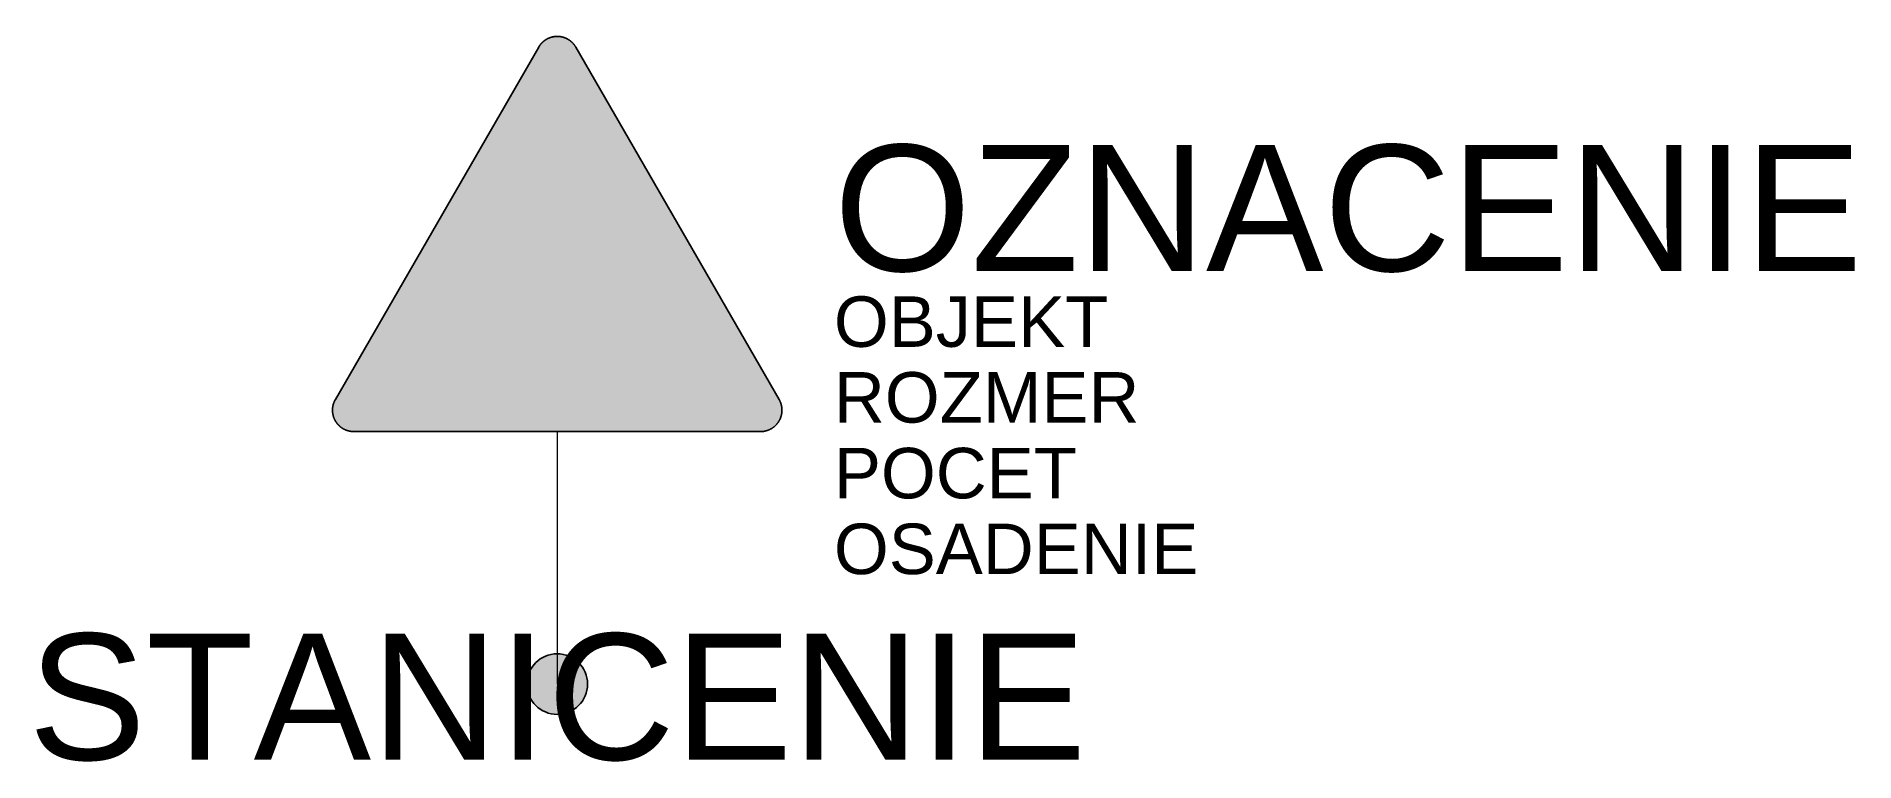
# Model space of a CAD drawing. Header units: metres. Extents: x -10.3 to 25.7, y -1.5 to 12.8.
import ezdxf
from ezdxf.enums import TextEntityAlignment as Align

# ---------------------------------------------------------------- set-up
doc = ezdxf.new("R2010")
doc.units = ezdxf.units.M
doc.layers.get('Defpoints').update_dxf_attribs({"color": 140, "lineweight": 5})
doc.styles.get("Standard").update_dxf_attribs({"font": 'arial.ttf'})

msp = doc.modelspace()

# ---------------------------------------------------------------- hatches: boundary and pattern name
at = {"true_color": 0xf1efea}
msp.add_hatch(color=7, dxfattribs=at).paths.add_polyline_path([(-4.029261, 5.000027), (-4.034526, 5.000048), (-4.039785, 5.000126), (-4.045041, 5.000279), (-4.0503, 5.000507), (-4.055481, 5.00081), (-4.06074, 5.001191), (-4.065921, 5.001572), (-4.071102, 5.002031), (-4.076283, 5.00264), (-4.081467, 5.003249), (-4.086648, 5.003858), (-4.091829, 5.00462), (-4.096935, 5.00546), (-4.102041, 5.006297), (-4.107144, 5.007212), (-4.11225, 5.008202), (-4.117356, 5.00927), (-4.122384, 5.010335), (-4.127415, 5.011556), (-4.132443, 5.012774), (-4.137474, 5.01407), (-4.142502, 5.015441), (-4.147455, 5.016812), (-4.152408, 5.018261), (-4.157361, 5.01986), (-4.162239, 5.021384), (-4.167114, 5.023061), (-4.171992, 5.024813), (-4.176867, 5.026568), (-4.18167, 5.028395), (-4.18647, 5.0303), (-4.19127, 5.032205), (-4.195995, 5.034263), (-4.200795, 5.036321), (-4.205442, 5.038379), (-4.210167, 5.040587), (-4.214817, 5.042798), (-4.219464, 5.045084), (-4.224036, 5.047445), (-4.228608, 5.049884), (-4.23318, 5.052323), (-4.237677, 5.054837), (-4.242171, 5.057429), (-4.24659, 5.060096), (-4.251012, 5.062763), (-4.255431, 5.065505), (-4.259775, 5.068247), (-4.264116, 5.071145), (-4.26846, 5.07404), (-4.272729, 5.07701), (-4.27692, 5.079983), (-4.281111, 5.083106), (-4.285302, 5.086232), (-4.289415, 5.089355), (-4.293531, 5.092631), (-4.297569, 5.09591), (-4.301607, 5.099186), (-4.30557, 5.102615), (-4.309533, 5.106044), (-4.313418, 5.109548), (-4.317228, 5.113055), (-4.321116, 5.116634), (-4.324848, 5.120294), (-4.328583, 5.124026), (-4.332315, 5.127761), (-4.335975, 5.131571), (-4.339554, 5.135381), (-4.343061, 5.139191), (-4.346565, 5.143154), (-4.349994, 5.147039), (-4.353423, 5.151077), (-4.356699, 5.15504), (-4.360053, 5.159078), (-4.363254, 5.163194), (-4.366455, 5.167307), (-4.369578, 5.171498), (-4.372626, 5.175689), (-4.375599, 5.179958), (-4.378569, 5.184149), (-4.381464, 5.188493), (-4.384362, 5.192834), (-4.387104, 5.197178), (-4.389846, 5.201597), (-4.392591, 5.206019), (-4.39518, 5.210438), (-4.397772, 5.214932), (-4.400286, 5.219429), (-4.402725, 5.224001), (-4.405164, 5.228573), (-4.407525, 5.233145), (-4.409811, 5.237792), (-4.412022, 5.242442), (-4.41423, 5.247167), (-4.416366, 5.251814), (-4.418421, 5.256614), (-4.420404, 5.261339), (-4.422384, 5.266139), (-4.424214, 5.270939), (-4.426041, 5.275742), (-4.427871, 5.280617), (-4.429548, 5.285495), (-4.431225, 5.29037), (-4.432824, 5.295248), (-4.434348, 5.300201), (-4.435797, 5.305154), (-4.437243, 5.310182), (-4.438539, 5.315135), (-4.439835, 5.320166), (-4.441131, 5.325194), (-4.442274, 5.330225), (-4.443339, 5.335253), (-4.444407, 5.340359), (-4.445397, 5.345465), (-4.446312, 5.350568), (-4.447227, 5.355674), (-4.447989, 5.360855), (-4.448751, 5.365961), (-4.449435, 5.371142), (-4.450044, 5.376326), (-4.450578, 5.381507), (-4.451037, 5.386688), (-4.451493, 5.391869), (-4.451799, 5.397128), (-4.452102, 5.402309), (-4.45233, 5.407568), (-4.452483, 5.412824), (-4.452636, 5.418083), (-4.452636, 5.423339), (-4.452636, 5.426768), (-4.452561, 5.430275), (-4.452483, 5.433779), (-4.452408, 5.437208), (-4.452255, 5.440715), (-4.452102, 5.444219), (-4.451949, 5.447648), (-4.451721, 5.451152), (-4.451493, 5.454581), (-4.451187, 5.45801), (-4.450884, 5.461517), (-4.450578, 5.464946), (-4.450197, 5.468375), (-4.449816, 5.471804), (-4.449435, 5.475308), (-4.448979, 5.478737), (-4.44852, 5.482166), (-4.448064, 5.485595), (-4.44753, 5.488949), (-4.446921, 5.492378), (-4.446387, 5.495807), (-4.445778, 5.499236), (-4.445169, 5.502587), (-4.444482, 5.506016), (-4.443798, 5.50937), (-4.443036, 5.512799), (-4.442349, 5.516153), (-4.441587, 5.519504), (-4.44075, 5.522858), (-4.43991, 5.526209), (-4.439073, 5.529563), (-4.438158, 5.532917), (-4.437321, 5.536268), (-4.436328, 5.539544), (-4.435416, 5.542898), (-4.434423, 5.546174), (-4.433358, 5.549528), (-4.432368, 5.552804), (-4.4313, 5.55608), (-4.430157, 5.559356), (-4.429014, 5.562635), (-4.427871, 5.565833), (-4.426728, 5.569112), (-4.42551, 5.572388), (-4.424289, 5.575589), (-4.422993, 5.578787), (-4.421775, 5.582066), (-4.420404, 5.585264), (-4.419108, 5.58839), (-4.417737, 5.591591), (-4.416366, 5.594789), (-4.414917, 5.597915), (-4.413468, 5.601116), (-4.412022, 5.604239), (-4.410498, 5.607362), (-4.408974, 5.610488), (-4.40745, 5.613611), (-4.405848, 5.616659), (-4.404249, 5.619785), (-4.40265, 5.622833), (-4.400973, 5.625881), (-4.399371, 5.628929), (-4.397619, 5.631977), (-4.395942, 5.635025), (-0.366591, 12.613952), (-0.364887, 12.616925), (-0.363135, 12.619898), (-0.361305, 12.622868), (-0.359478, 12.625841), (-0.357648, 12.628811), (-0.355743, 12.631709), (-0.353838, 12.634604), (-0.351933, 12.637499), (-0.350028, 12.640394), (-0.348048, 12.643214), (-0.346065, 12.646109), (-0.344085, 12.648929), (-0.342027, 12.651749), (-0.339969, 12.654491), (-0.337911, 12.657311), (-0.335778, 12.660053), (-0.333645, 12.662798), (-0.331512, 12.665465), (-0.329379, 12.668207), (-0.327168, 12.670874), (-0.324957, 12.673541), (-0.322749, 12.676208), (-0.320538, 12.6788), (-0.318252, 12.681389), (-0.315966, 12.683981), (-0.31368, 12.686573), (-0.311319, 12.689087), (-0.308955, 12.691676), (-0.306594, 12.694115), (-0.304233, 12.696629), (-0.301794, 12.699146), (-0.299355, 12.701582), (-0.296916, 12.704021), (-0.294402, 12.706385), (-0.291963, 12.708821), (-0.289449, 12.711185), (-0.286935, 12.713546), (-0.284343, 12.715832), (-0.281754, 12.718196), (-0.279237, 12.720482), (-0.27657, 12.72269), (-0.273981, 12.724976), (-0.271314, 12.727187), (-0.268647, 12.729395), (-0.26598, 12.731606), (-0.263313, 12.733739), (-0.260568, 12.735872), (-0.257826, 12.738008), (-0.255084, 12.740141), (-0.252339, 12.742199), (-0.249519, 12.744254), (-0.246702, 12.746237), (-0.243882, 12.748295), (-0.241062, 12.750275), (-0.238167, 12.752255), (-0.235272, 12.75416), (-0.232374, 12.756065), (-0.229479, 12.75797), (-0.226584, 12.759875), (-0.223611, 12.761705), (-0.220641, 12.763535), (-0.217668, 12.765287), (-0.214698, 12.767114), (-0.211725, 12.768869), (-0.208677, 12.770543), (-0.205629, 12.772298), (-0.202581, 12.773972), (-0.199533, 12.775574), (-0.196485, 12.777251), (-0.193362, 12.77885), (-0.190236, 12.780374), (-0.187188, 12.781973), (-0.184065, 12.783497), (-0.180939, 12.784946), (-0.177741, 12.78647), (-0.174615, 12.787841), (-0.171492, 12.78929), (-0.168291, 12.790661), (-0.16509, 12.792032), (-0.161889, 12.793403), (-0.158691, 12.794699), (-0.15549, 12.795995), (-0.152289, 12.797213), (-0.149013, 12.798434), (-0.145812, 12.799652), (-0.142536, 12.800873), (-0.13926, 12.802016), (-0.135981, 12.803081), (-0.132705, 12.804224), (-0.129429, 12.805292), (-0.126153, 12.806357), (-0.122877, 12.80735), (-0.119523, 12.80834), (-0.116247, 12.80933), (-0.112893, 12.810245), (-0.109542, 12.81116), (-0.106263, 12.811997), (-0.102912, 12.812912), (-0.099558, 12.813674), (-0.096207, 12.814511), (-0.092778, 12.815273), (-0.089424, 12.816035), (-0.08607, 12.816722), (-0.082641, 12.817406), (-0.07929, 12.818093), (-0.075861, 12.818702), (-0.072507, 12.819311), (-0.069078, 12.819923), (-0.065649, 12.820454), (-0.06222, 12.820988), (-0.058791, 12.821447), (-0.055362, 12.821903), (-0.051933, 12.822359), (-0.048504, 12.822818), (-0.045075, 12.823199), (-0.041646, 12.823502), (-0.038142, 12.823883), (-0.034713, 12.824189), (-0.031284, 12.824417), (-0.027777, 12.824645), (-0.024348, 12.824876), (-0.020844, 12.825026), (-0.017415, 12.825257), (-0.013911, 12.825332), (-0.010482, 12.825485), (-0.006975, 12.82556), (-0.003471, 12.82556), (-0.000042, 12.82556), (0.003465, 12.82556), (0.006969, 12.82556), (0.010398, 12.825485), (0.013902, 12.825332), (0.017409, 12.825257), (0.020838, 12.825026), (0.024342, 12.824876), (0.027771, 12.824645), (0.0312, 12.824417), (0.034707, 12.824189), (0.038136, 12.823883), (0.041565, 12.823502), (0.045069, 12.823199), (0.048498, 12.822818), (0.051927, 12.822359), (0.055356, 12.821903), (0.058785, 12.821447), (0.062214, 12.820988), (0.065643, 12.820454), (0.069072, 12.819923), (0.072426, 12.819311), (0.075855, 12.818702), (0.079284, 12.818093), (0.082635, 12.817406), (0.086064, 12.816722), (0.089418, 12.816035), (0.092769, 12.815273), (0.096123, 12.814511), (0.099477, 12.813674), (0.102828, 12.812912), (0.106182, 12.811997), (0.109533, 12.81116), (0.112887, 12.810245), (0.116241, 12.80933), (0.119517, 12.80834), (0.122868, 12.80735), (0.126147, 12.806357), (0.129423, 12.805292), (0.132699, 12.804224), (0.135975, 12.803081), (0.139251, 12.802016), (0.14253, 12.800873), (0.145728, 12.799652), (0.149007, 12.798434), (0.152205, 12.797213), (0.155484, 12.795995), (0.158682, 12.794699), (0.161883, 12.793403), (0.165084, 12.792032), (0.168207, 12.790661), (0.171408, 12.78929), (0.174609, 12.787841), (0.177732, 12.78647), (0.180858, 12.784946), (0.183981, 12.783497), (0.187107, 12.781973), (0.19023, 12.780374), (0.193353, 12.77885), (0.196401, 12.777251), (0.199449, 12.775574), (0.202575, 12.773972), (0.205623, 12.772298), (0.208593, 12.770543), (0.211641, 12.768869), (0.214689, 12.767114), (0.217662, 12.765287), (0.220635, 12.763535), (0.223605, 12.761705), (0.2265, 12.759875), (0.229473, 12.75797), (0.232368, 12.756065), (0.235263, 12.75416), (0.238161, 12.752255), (0.240978, 12.750275), (0.243876, 12.748295), (0.246693, 12.746237), (0.249438, 12.744254), (0.252258, 12.742199), (0.255, 12.740141), (0.25782, 12.738008), (0.260562, 12.735872), (0.263229, 12.733739), (0.265974, 12.731606), (0.268641, 12.729395), (0.271308, 12.727187), (0.273897, 12.724976), (0.276564, 12.72269), (0.279156, 12.720482), (0.281745, 12.718196), (0.284337, 12.715832), (0.286851, 12.713546), (0.289443, 12.711185), (0.291957, 12.708821), (0.294396, 12.706385), (0.29691, 12.704021), (0.299349, 12.701582), (0.301788, 12.699146), (0.304149, 12.696629), (0.306588, 12.694115), (0.308949, 12.691676), (0.311313, 12.689087), (0.313599, 12.686573), (0.31596, 12.683981), (0.318246, 12.681389), (0.320457, 12.6788), (0.322743, 12.676208), (0.324951, 12.673541), (0.327162, 12.670874), (0.32937, 12.668207), (0.331506, 12.665465), (0.333639, 12.662798), (0.335772, 12.660053), (0.337905, 12.657311), (0.339963, 12.654491), (0.342021, 12.651749), (0.344001, 12.648929), (0.346059, 12.646109), (0.348039, 12.643214), (0.349944, 12.640394), (0.351927, 12.637499), (0.353832, 12.634604), (0.355737, 12.631709), (0.357564, 12.628811), (0.359469, 12.625841), (0.361299, 12.622868), (0.363051, 12.619898), (0.364881, 12.616925), (0.366558, 12.613877), (4.395909, 5.635025), (4.397613, 5.631977), (4.39929, 5.628929), (4.400967, 5.625881), (4.402641, 5.622833), (4.404243, 5.619785), (4.405842, 5.616659), (4.407444, 5.613611), (4.408968, 5.610488), (4.410492, 5.607362), (4.412016, 5.604239), (4.413462, 5.601116), (4.414911, 5.597915), (4.416282, 5.594789), (4.417731, 5.591591), (4.419102, 5.58839), (4.420398, 5.585264), (4.421691, 5.582066), (4.422987, 5.578787), (4.424283, 5.575589), (4.425501, 5.572388), (4.426722, 5.569112), (4.427865, 5.565833), (4.429008, 5.562635), (4.430151, 5.559356), (4.431216, 5.55608), (4.432284, 5.552804), (4.433352, 5.549528), (4.434342, 5.546174), (4.435332, 5.542898), (4.436322, 5.539544), (4.437237, 5.536268), (4.438152, 5.532917), (4.439067, 5.529563), (4.439904, 5.526209), (4.440741, 5.522858), (4.441503, 5.519504), (4.442265, 5.516153), (4.443027, 5.512799), (4.443714, 5.50937), (4.444476, 5.506016), (4.445085, 5.502587), (4.445772, 5.499236), (4.446306, 5.495807), (4.446915, 5.492378), (4.447449, 5.488949), (4.44798, 5.485595), (4.448514, 5.482166), (4.448973, 5.478737), (4.449354, 5.475308), (4.44981, 5.471804), (4.450191, 5.468375), (4.450572, 5.464946), (4.450878, 5.461517), (4.451181, 5.45801), (4.451409, 5.454581), (4.45164, 5.451152), (4.451868, 5.447648), (4.452096, 5.444219), (4.452249, 5.440715), (4.452324, 5.437208), (4.452477, 5.433779), (4.452552, 5.430275), (4.452552, 5.426768), (4.452552, 5.423339), (4.452552, 5.418083), (4.452477, 5.412824), (4.452324, 5.407568), (4.452096, 5.402309), (4.45179, 5.397128), (4.451409, 5.391869), (4.451028, 5.386688), (4.450497, 5.381507), (4.449963, 5.376326), (4.449354, 5.371142), (4.448667, 5.365961), (4.44798, 5.360855), (4.447143, 5.355674), (4.446306, 5.350568), (4.445391, 5.345465), (4.444401, 5.340359), (4.443333, 5.335253), (4.44219, 5.330225), (4.441047, 5.325194), (4.439829, 5.320166), (4.438533, 5.315135), (4.437162, 5.310182), (4.435788, 5.305154), (4.434264, 5.300201), (4.43274, 5.295248), (4.431141, 5.29037), (4.429542, 5.285495), (4.427787, 5.280617), (4.426035, 5.275742), (4.424208, 5.270939), (4.422303, 5.266139), (4.420398, 5.261339), (4.41834, 5.256614), (4.416282, 5.251814), (4.414149, 5.247167), (4.412016, 5.242442), (4.40973, 5.237792), (4.407444, 5.233145), (4.405158, 5.228573), (4.402719, 5.224001), (4.40028, 5.219429), (4.397766, 5.214932), (4.395174, 5.210438), (4.392507, 5.206019), (4.38984, 5.201597), (4.387098, 5.197178), (4.384278, 5.192834), (4.381458, 5.188493), (4.378563, 5.184149), (4.37559, 5.179958), (4.37262, 5.175689), (4.369494, 5.171498), (4.366371, 5.167307), (4.363248, 5.163194), (4.359969, 5.159078), (4.356693, 5.15504), (4.353417, 5.151077), (4.349988, 5.147039), (4.346559, 5.143154), (4.343055, 5.139191), (4.339548, 5.135381), (4.335966, 5.131571), (4.332309, 5.127761), (4.328577, 5.124026), (4.324842, 5.120294), (4.321107, 5.116634), (4.317222, 5.113055), (4.313412, 5.109548), (4.309449, 5.106044), (4.305564, 5.102615), (4.301526, 5.099186), (4.297563, 5.09591), (4.293525, 5.092631), (4.289409, 5.089355), (4.285293, 5.086232), (4.281102, 5.083106), (4.276911, 5.079983), (4.272645, 5.07701), (4.268379, 5.07404), (4.26411, 5.071145), (4.259766, 5.068247), (4.255425, 5.065505), (4.251003, 5.062763), (4.246584, 5.060096), (4.242165, 5.057429), (4.237668, 5.054837), (4.233174, 5.052323), (4.228602, 5.049884), (4.22403, 5.047445), (4.21938, 5.045084), (4.214808, 5.042798), (4.210161, 5.040587), (4.205436, 5.038379), (4.200711, 5.036321), (4.195989, 5.034263), (4.191264, 5.032205), (4.186464, 5.0303), (4.181661, 5.028395), (4.176861, 5.026568), (4.171986, 5.024813), (4.167108, 5.023061), (4.16223, 5.021384), (4.157277, 5.01986), (4.152402, 5.018261), (4.147449, 5.016812), (4.142418, 5.015441), (4.137465, 5.01407), (4.132437, 5.012774), (4.127409, 5.011556), (4.122378, 5.010335), (4.117272, 5.00927), (4.112244, 5.008202), (4.107138, 5.007212), (4.102032, 5.006297), (4.096929, 5.00546), (4.091745, 5.00462), (4.086642, 5.003858), (4.081458, 5.003249), (4.076277, 5.00264), (4.071096, 5.002031), (4.065915, 5.001572), (4.060656, 5.001191), (4.055475, 5.00081), (4.050216, 5.000507), (4.045035, 5.000279), (4.039779, 5.000126), (4.03452, 5.000048), (4.029261, 4.999973)])
at = {"true_color": 0xba1e10}
h = msp.add_hatch(color=22, dxfattribs=at)
h.paths.add_polyline_path([(-4.029261, 5.158775), (-4.036128, 5.15885), (-4.042908, 5.159078), (-4.049613, 5.159537), (-4.056321, 5.160068), (-4.063026, 5.16083), (-4.069578, 5.161823), (-4.076133, 5.162888), (-4.08261, 5.164109), (-4.089009, 5.16548), (-4.095411, 5.167079), (-4.101735, 5.168756), (-4.107984, 5.170661), (-4.114155, 5.172641), (-4.120251, 5.174777), (-4.126272, 5.177063), (-4.13229, 5.179499), (-4.138158, 5.182091), (-4.144026, 5.184833), (-4.149741, 5.187653), (-4.155381, 5.190701), (-4.161018, 5.193827), (-4.166505, 5.197025), (-4.171914, 5.200454), (-4.177248, 5.203961), (-4.182432, 5.207543), (-4.187613, 5.211275), (-4.192641, 5.215163), (-4.197594, 5.219201), (-4.202472, 5.223239), (-4.207197, 5.227505), (-4.211844, 5.231774), (-4.216341, 5.236268), (-4.220835, 5.240765), (-4.225104, 5.245412), (-4.22937, 5.250215), (-4.233486, 5.255015), (-4.237446, 5.259968), (-4.241334, 5.264996), (-4.245066, 5.270177), (-4.248648, 5.275436), (-4.252155, 5.280695), (-4.255584, 5.286104), (-4.258782, 5.291666), (-4.261908, 5.297228), (-4.264956, 5.302868), (-4.267776, 5.308658), (-4.270518, 5.314451), (-4.27311, 5.320319), (-4.275546, 5.326337), (-4.277832, 5.332358), (-4.279968, 5.338454), (-4.281948, 5.344625), (-4.283853, 5.350874), (-4.28553, 5.357198), (-4.287129, 5.3636), (-4.2885, 5.369999), (-4.289721, 5.376476), (-4.290864, 5.383031), (-4.291779, 5.389661), (-4.292541, 5.396288), (-4.293072, 5.402996), (-4.293531, 5.409701), (-4.293759, 5.416481), (-4.293912, 5.423339), (-4.293834, 5.425475), (-4.293834, 5.427683), (-4.293834, 5.429816), (-4.293759, 5.432027), (-4.293684, 5.43416), (-4.293531, 5.436371), (-4.293453, 5.438504), (-4.293303, 5.440715), (-4.29315, 5.442848), (-4.292997, 5.445056), (-4.292769, 5.447192), (-4.292616, 5.449325), (-4.292388, 5.451458), (-4.29216, 5.453669), (-4.291854, 5.455802), (-4.291626, 5.457935), (-4.29132, 5.460068), (-4.291017, 5.462201), (-4.290711, 5.464337), (-4.29033, 5.46647), (-4.289949, 5.468603), (-4.289568, 5.470736), (-4.289187, 5.472869), (-4.288806, 5.475005), (-4.28835, 5.477138), (-4.287891, 5.479196), (-4.287435, 5.481329), (-4.286976, 5.483462), (-4.286445, 5.48552), (-4.285911, 5.487653), (-4.285377, 5.489711), (-4.284843, 5.491769), (-4.284309, 5.493902), (-4.2837, 5.49596), (-4.283091, 5.498015), (-4.282482, 5.500073), (-4.281873, 5.502206), (-4.281186, 5.504264), (-4.280499, 5.506247), (-4.279815, 5.508302), (-4.279128, 5.51036), (-4.278444, 5.512418), (-4.277682, 5.514476), (-4.27692, 5.516456), (-4.276158, 5.518514), (-4.275396, 5.520494), (-4.274556, 5.522477), (-4.273719, 5.524535), (-4.272879, 5.526515), (-4.272042, 5.528495), (-4.271205, 5.530478), (-4.27029, 5.532458), (-4.269375, 5.534441), (-4.26846, 5.536346), (-4.267545, 5.538326), (-4.266633, 5.540306), (-4.26564, 5.542211), (-4.26465, 5.544194), (-4.26366, 5.546099), (-4.26267, 5.548004), (-4.261602, 5.549909), (-4.260537, 5.551814), (-4.259469, 5.553719), (-4.258401, 5.555624), (-0.229092, 12.534575), (-0.22689, 12.538364), (-0.224604, 12.542096), (-0.22224, 12.545831), (-0.219801, 12.549488), (-0.217365, 12.553145), (-0.214773, 12.556727), (-0.212259, 12.560231), (-0.209592, 12.563738), (-0.206925, 12.567167), (-0.20418, 12.570518), (-0.201363, 12.573872), (-0.198543, 12.577148), (-0.195648, 12.580349), (-0.192675, 12.58355), (-0.189702, 12.586673), (-0.186654, 12.589721), (-0.183606, 12.592769), (-0.180483, 12.595742), (-0.177282, 12.598637), (-0.174081, 12.601457), (-0.170805, 12.604277), (-0.167529, 12.607019), (-0.164175, 12.609761), (-0.160824, 12.612353), (-0.157395, 12.614945), (-0.153888, 12.617459), (-0.150384, 12.619898), (-0.14688, 12.622334), (-0.143298, 12.624698), (-0.139641, 12.626984), (-0.135981, 12.629192), (-0.132324, 12.631403), (-0.128592, 12.633461), (-0.124782, 12.635519), (-0.121047, 12.637499), (-0.117162, 12.639479), (-0.113352, 12.641309), (-0.109464, 12.643139), (-0.105501, 12.644891), (-0.101616, 12.646568), (-0.097578, 12.648167), (-0.093615, 12.649691), (-0.089577, 12.651215), (-0.085539, 12.652664), (-0.081423, 12.653957), (-0.077307, 12.655253), (-0.073194, 12.656474), (-0.069078, 12.657692), (-0.064887, 12.65876), (-0.060696, 12.659825), (-0.05643, 12.66074), (-0.052239, 12.661655), (-0.04797, 12.662492), (-0.043704, 12.663179), (-0.03936, 12.663863), (-0.035094, 12.664475), (-0.03075, 12.665006), (-0.026406, 12.66554), (-0.021987, 12.665921), (-0.017643, 12.666227), (-0.013224, 12.66653), (-0.00888, 12.666683), (-0.004461, 12.666761), (-0.000042, 12.666836), (0.004377, 12.666761), (0.008799, 12.666683), (0.013218, 12.66653), (0.017637, 12.666227), (0.021981, 12.665921), (0.026325, 12.66554), (0.030666, 12.665006), (0.03501, 12.664475), (0.039354, 12.663863), (0.04362, 12.663179), (0.047889, 12.662492), (0.052155, 12.661655), (0.056424, 12.66074), (0.060615, 12.659825), (0.064881, 12.65876), (0.068997, 12.657692), (0.073188, 12.656474), (0.077301, 12.655253), (0.081417, 12.653957), (0.08553, 12.652664), (0.089571, 12.651215), (0.093609, 12.649691), (0.097572, 12.648167), (0.101532, 12.646568), (0.105495, 12.644891), (0.109458, 12.643139), (0.113343, 12.641309), (0.117153, 12.639479), (0.120963, 12.637499), (0.124773, 12.635519), (0.128583, 12.633461), (0.132243, 12.631403), (0.135975, 12.629192), (0.139632, 12.626984), (0.143214, 12.624698), (0.146796, 12.622334), (0.150378, 12.619898), (0.153882, 12.617459), (0.157311, 12.614945), (0.16074, 12.612353), (0.164169, 12.609761), (0.167523, 12.607019), (0.170799, 12.604277), (0.174075, 12.601457), (0.177276, 12.598637), (0.180477, 12.595742), (0.1836, 12.592769), (0.186648, 12.589721), (0.189696, 12.586673), (0.192669, 12.58355), (0.195639, 12.580349), (0.198537, 12.577148), (0.201354, 12.573872), (0.204174, 12.570518), (0.206919, 12.567167), (0.209586, 12.563738), (0.212253, 12.560231), (0.214842, 12.556727), (0.217356, 12.553145), (0.219795, 12.549488), (0.222234, 12.545831), (0.224595, 12.542096), (0.226881, 12.538364), (0.229167, 12.534554), (4.258443, 5.555651), (4.259463, 5.553719), (4.260528, 5.551814), (4.261596, 5.549909), (4.262664, 5.548004), (4.263654, 5.546099), (4.264644, 5.544194), (4.265634, 5.542211), (4.266549, 5.540306), (4.267539, 5.538326), (4.268454, 5.536346), (4.269369, 5.534441), (4.270284, 5.532458), (4.271196, 5.530478), (4.272036, 5.528495), (4.272873, 5.526515), (4.273713, 5.524535), (4.27455, 5.522477), (4.275312, 5.520494), (4.276149, 5.518514), (4.276911, 5.516456), (4.277673, 5.514476), (4.27836, 5.512418), (4.279122, 5.51036), (4.279809, 5.508302), (4.280493, 5.506247), (4.28118, 5.504264), (4.281789, 5.502206), (4.282476, 5.500073), (4.283085, 5.498015), (4.283694, 5.49596), (4.284228, 5.493902), (4.284837, 5.491769), (4.285371, 5.489711), (4.285905, 5.487653), (4.286436, 5.48552), (4.286895, 5.483462), (4.287429, 5.481329), (4.287885, 5.479196), (4.288341, 5.477138), (4.288722, 5.475005), (4.289181, 5.472869), (4.289562, 5.470736), (4.289943, 5.468603), (4.290324, 5.46647), (4.290627, 5.464337), (4.290933, 5.462201), (4.291239, 5.460068), (4.291542, 5.457935), (4.291848, 5.455802), (4.292076, 5.453669), (4.292304, 5.451458), (4.292532, 5.449325), (4.292763, 5.447192), (4.292913, 5.445056), (4.293144, 5.442848), (4.293294, 5.440715), (4.293372, 5.438504), (4.293525, 5.436371), (4.2936, 5.43416), (4.293675, 5.432027), (4.293753, 5.429816), (4.293828, 5.427683), (4.293828, 5.425475), (4.293828, 5.423339), (4.293753, 5.416481), (4.293525, 5.409701), (4.293066, 5.402996), (4.292457, 5.396288), (4.291695, 5.389661), (4.29078, 5.383031), (4.289715, 5.376476), (4.288494, 5.369999), (4.287048, 5.3636), (4.285524, 5.357198), (4.283769, 5.350874), (4.281942, 5.344625), (4.279959, 5.338454), (4.277751, 5.332358), (4.275465, 5.326337), (4.273026, 5.320319), (4.270434, 5.314451), (4.267767, 5.308658), (4.264872, 5.302868), (4.261902, 5.297228), (4.258776, 5.291666), (4.2555, 5.286104), (4.252146, 5.280695), (4.248642, 5.275436), (4.24506, 5.270177), (4.24125, 5.264996), (4.23744, 5.259968), (4.233402, 5.255015), (4.229286, 5.250215), (4.225095, 5.245412), (4.220754, 5.240765), (4.216332, 5.236268), (4.211838, 5.231774), (4.207188, 5.227505), (4.202388, 5.223239), (4.197588, 5.219201), (4.192635, 5.215163), (4.187529, 5.211275), (4.182423, 5.207543), (4.177167, 5.203961), (4.171833, 5.200454), (4.166421, 5.197025), (4.160937, 5.193827), (4.155372, 5.190701), (4.149735, 5.187653), (4.143942, 5.184833), (4.138152, 5.182091), (4.132284, 5.179499), (4.126266, 5.177063), (4.120245, 5.174777), (4.114149, 5.172641), (4.107978, 5.170661), (4.101729, 5.168756), (4.095405, 5.167079), (4.089003, 5.16548), (4.082601, 5.164109), (4.076124, 5.162888), (4.069572, 5.161823), (4.062942, 5.16083), (4.056312, 5.160068), (4.049607, 5.159537), (4.042902, 5.159078), (4.036119, 5.15885), (4.029261, 5.158775)])
h.paths.add_polyline_path([(-3.11268, 5.952527), (0.000015, 11.34395), (3.112755, 5.952527)], flags=16)
at = {"true_color": 0x292829}
h = msp.add_hatch(color=250, dxfattribs=at)
h.paths.add_polyline_path([(-2.539983, 6.270026), (-2.539983, 6.481694), (0.423348, 6.481694), (0.423348, 6.270026)])
h.paths.add_polyline_path([(0.449808, 6.270026), (0.449808, 6.481694), (0.608556, 6.481694), (0.608556, 6.270026)], flags=16)
h.paths.add_polyline_path([(0.635016, 6.206525), (0.635016, 6.418193), (0.793767, 6.418193), (0.793767, 6.206525)], flags=16)
h.paths.add_polyline_path([(0.820224, 6.132443), (0.820224, 6.344111), (0.978975, 6.344111), (0.978975, 6.132443)], flags=16)
h.paths.add_polyline_path([(1.005432, 6.174776), (1.005432, 6.386444), (1.164183, 6.386444), (1.164183, 6.174776)], flags=16)
h.paths.add_polyline_path([(1.19064, 6.227693), (1.19064, 6.439361), (1.349391, 6.439361), (1.349391, 6.227693)], flags=16)
h.paths.add_polyline_path([(1.375848, 6.132443), (1.375848, 6.344111), (1.534599, 6.344111), (1.534599, 6.132443)], flags=16)
h.paths.add_polyline_path([(1.561056, 6.164192), (1.561056, 6.37586), (1.719807, 6.37586), (1.719807, 6.164192)], flags=16)
h.paths.add_polyline_path([(1.746267, 6.047777), (1.746267, 6.259442), (1.905015, 6.259442), (1.905015, 6.047777)], flags=16)
h.paths.add_polyline_path([(-0.312435, 7.510964), (-0.312384, 7.512515), (-0.312234, 7.514117), (-0.312081, 7.515716), (-0.311928, 7.517315), (-0.3117, 7.518917), (-0.311547, 7.520516), (-0.311319, 7.522118), (-0.311091, 7.523717), (-0.310785, 7.525241), (-0.310557, 7.52684), (-0.310251, 7.528442), (-0.309948, 7.529966), (-0.309642, 7.531565), (-0.309336, 7.533089), (-0.309033, 7.534691), (-0.308652, 7.536215), (-0.308271, 7.537814), (-0.30789, 7.539338), (-0.307509, 7.540862), (-0.30705, 7.542386), (-0.306594, 7.54391), (-0.306138, 7.545434), (-0.305679, 7.546958), (-0.305223, 7.548482), (-0.304764, 7.550006), (-0.304233, 7.55153), (-0.303699, 7.553054), (-0.303165, 7.554503), (-0.302631, 7.556027), (-0.302022, 7.557473), (-0.301413, 7.558997), (-0.300879, 7.560446), (-0.30027, 7.561892), (-0.299583, 7.563341), (-0.298974, 7.56479), (-0.298287, 7.566236), (-0.297603, 7.567685), (-0.296916, 7.569131), (-0.296232, 7.57058), (-0.295545, 7.572029), (-0.294783, 7.5734), (-0.294021, 7.574846), (-0.293259, 7.57622), (-0.292497, 7.577591), (-0.291735, 7.578962), (-0.290973, 7.580333), (-0.290136, 7.581704), (-0.289296, 7.583078), (-0.288459, 7.584449), (-0.287619, 7.58582), (-0.286707, 7.587116), (-0.285867, 7.588487), (-0.284952, 7.589783), (-0.28404, 7.591079), (-0.283125, 7.592372), (-0.282135, 7.593668), (-0.28122, 7.594964), (-0.28023, 7.59626), (-0.279237, 7.597556), (-0.278247, 7.598774), (-0.277257, 7.60007), (-0.276267, 7.601288), (-0.275199, 7.602509), (-0.274134, 7.603727), (-0.239517, 7.643786), (-0.238395, 7.645028), (-0.237327, 7.646399), (-0.236184, 7.647695), (-0.235041, 7.649066), (-0.233976, 7.650362), (-0.232833, 7.651658), (-0.23169, 7.653029), (-0.230622, 7.6544), (-0.229557, 7.655696), (-0.228414, 7.657067), (-0.227346, 7.658438), (-0.226278, 7.659809), (-0.225213, 7.661105), (-0.224145, 7.662476), (-0.22308, 7.66385), (-0.222012, 7.665221), (-0.220944, 7.666592), (-0.219879, 7.668041), (-0.218889, 7.669412), (-0.217821, 7.670783), (-0.216831, 7.672154), (-0.215763, 7.673603), (-0.214773, 7.674974), (-0.213705, 7.676345), (-0.212715, 7.677794), (-0.211725, 7.679165), (-0.210657, 7.680614), (-0.209667, 7.681985), (-0.208677, 7.683431), (-0.207687, 7.68488), (-0.206772, 7.686329), (-0.205782, 7.6877), (-0.204792, 7.689146), (-0.203799, 7.690595), (-0.202887, 7.692044), (-0.201894, 7.69349), (-0.200982, 7.694939), (-0.199989, 7.696385), (-0.199077, 7.697834), (-0.198162, 7.699283), (-0.197172, 7.700729), (-0.196257, 7.702253), (-0.195342, 7.703702), (-0.194427, 7.705148), (-0.193512, 7.706672), (-0.1926, 7.708121), (-0.19176, 7.709645), (-0.190845, 7.711094), (-0.189933, 7.712618), (-0.189093, 7.714064), (-0.188178, 7.715588), (-0.187341, 7.717112), (-0.186426, 7.718561), (-0.185589, 7.720085), (-0.184749, 7.721609), (-0.183912, 7.723133), (-0.183075, 7.724657), (-0.182235, 7.726181), (-0.181398, 7.727705), (-0.180558, 7.729229), (-0.179721, 7.730753), (-0.178884, 7.732277), (-0.178122, 7.733801), (-0.177282, 7.735325), (0.065049, 8.200574), (0.066099, 8.202584), (0.067242, 8.204564), (0.068385, 8.206544), (0.069528, 8.208527), (0.070749, 8.210507), (0.071967, 8.212412), (0.073263, 8.214317), (0.074559, 8.216147), (0.07593, 8.217974), (0.077301, 8.219804), (0.078672, 8.221556), (0.080121, 8.223308), (0.08157, 8.225063), (0.083016, 8.226815), (0.08454, 8.228492), (0.086064, 8.230091), (0.087588, 8.23169), (0.08919, 8.233292), (0.090789, 8.234891), (0.092388, 8.236415), (0.094065, 8.237939), (0.095742, 8.239388), (0.097419, 8.240834), (0.099171, 8.242283), (0.100923, 8.243654), (0.102675, 8.245025), (0.10443, 8.246321), (0.106257, 8.247617), (0.108087, 8.248913), (0.109992, 8.250131), (0.111819, 8.251352), (0.113724, 8.252495), (0.115629, 8.253638), (0.117612, 8.254781), (0.119517, 8.255846), (0.121497, 8.256836), (0.12348, 8.257904), (0.125535, 8.258819), (0.127518, 8.259809), (0.129576, 8.260724), (0.131631, 8.261561), (0.133689, 8.262401), (0.135747, 8.263238), (0.13788, 8.264), (0.140013, 8.264687), (0.142149, 8.265449), (0.144282, 8.266058), (0.146415, 8.266742), (0.148548, 8.267276), (0.150759, 8.267885), (0.152967, 8.268344), (0.155178, 8.268878), (0.157389, 8.269334), (0.159597, 8.269715), (0.161808, 8.270096), (0.164094, 8.270402), (0.166302, 8.270705), (0.168588, 8.270933), (0.170874, 8.271164), (0.17316, 8.271392), (0.175446, 8.271467), (0.177732, 8.27162), (0.180018, 8.27162), (0.182304, 8.271695), (0.18261, 8.271695), (0.182916, 8.271695), (0.183219, 8.271695), (0.183525, 8.271695), (0.183753, 8.271695), (0.184059, 8.271695), (0.184362, 8.271695), (0.184668, 8.271695), (0.184971, 8.27162), (0.185202, 8.27162), (0.185505, 8.27162), (0.185811, 8.27162), (0.186114, 8.27162), (0.18642, 8.27162), (0.186648, 8.27162), (0.186954, 8.27162), (0.187257, 8.27162), (0.187563, 8.27162), (0.187869, 8.271545), (0.188097, 8.271545), (0.1884, 8.271545), (0.188706, 8.271545), (0.189012, 8.271545), (0.189315, 8.271545), (0.189543, 8.271467), (0.189849, 8.271467), (0.190155, 8.271467), (0.190458, 8.271467), (0.190764, 8.271392), (0.190992, 8.271392), (0.191298, 8.271392), (0.191601, 8.271314), (1.511328, 8.179112), (1.513749, 8.178884), (1.516185, 8.178656), (1.518624, 8.17835), (1.521063, 8.178047), (1.523424, 8.177666), (1.525863, 8.177207), (1.528227, 8.176751), (1.530588, 8.176295), (1.532949, 8.175761), (1.535313, 8.175152), (1.537599, 8.17454), (1.53996, 8.173856), (1.542246, 8.173169), (1.544532, 8.172407), (1.546743, 8.171645), (1.549029, 8.170808), (1.551237, 8.169893), (1.553448, 8.168978), (1.555581, 8.168063), (1.557792, 8.167073), (1.559925, 8.166083), (1.562058, 8.165015), (1.564191, 8.163872), (1.566249, 8.162807), (1.568307, 8.161586), (1.570365, 8.160368), (1.572345, 8.15915), (1.574403, 8.157854), (1.576308, 8.156558), (1.578288, 8.155187), (1.580193, 8.153816), (1.582098, 8.152442), (1.584003, 8.150996), (1.585833, 8.149472), (1.587663, 8.147948), (1.589415, 8.146424), (1.591167, 8.144822), (1.592919, 8.143223), (1.594671, 8.141624), (1.596348, 8.139947), (1.59795, 8.138195), (1.599624, 8.13644), (1.601148, 8.134688), (1.60275, 8.132936), (1.604274, 8.131106), (1.605798, 8.129201), (1.607244, 8.127374), (1.608693, 8.125469), (1.610064, 8.123486), (1.611435, 8.121506), (1.612731, 8.119526), (1.614027, 8.117543), (1.615323, 8.115485), (1.616541, 8.11343), (1.617762, 8.111294), (1.618905, 8.109161), (1.61997, 8.107028), (1.621113, 8.104817), (1.622103, 8.102684), (1.623096, 8.100398), (1.624086, 8.09819), (1.625001, 8.095904), (1.625913, 8.093618), (1.626753, 8.091332), (1.801998, 7.596995), (1.802547, 7.595345), (1.803156, 7.593668), (1.803765, 7.592069), (1.804299, 7.590392), (1.804908, 7.588793), (1.805517, 7.587191), (1.806204, 7.585514), (1.806813, 7.583915), (1.807422, 7.582316), (1.808031, 7.580714), (1.808718, 7.579115), (1.809327, 7.577513), (1.810014, 7.575839), (1.810698, 7.574237), (1.81131, 7.572638), (1.811994, 7.571036), (1.812681, 7.569437), (1.813365, 7.567838), (1.814052, 7.566314), (1.814739, 7.564712), (1.815423, 7.563113), (1.816185, 7.561511), (1.816872, 7.559912), (1.817556, 7.558388), (1.818318, 7.556789), (1.819005, 7.555187), (1.819767, 7.553663), (1.820529, 7.552064), (1.821216, 7.550462), (1.821978, 7.548938), (1.82274, 7.547339), (1.823502, 7.545815), (1.824264, 7.544291), (1.825026, 7.542692), (1.825863, 7.541168), (1.826625, 7.539644), (1.827387, 7.538042), (1.828224, 7.536518), (1.828986, 7.534994), (1.829826, 7.53347), (1.830663, 7.531946), (1.831425, 7.530422), (1.832265, 7.528898), (1.833102, 7.527374), (1.833939, 7.52585), (1.834779, 7.524326), (1.835616, 7.522802), (1.836456, 7.521278), (1.837368, 7.519832), (1.838208, 7.518308), (1.839045, 7.516784), (1.83996, 7.51526), (1.840797, 7.513811), (1.841712, 7.512287), (1.842627, 7.510838), (1.843464, 7.509314), (1.844379, 7.507868), (1.845294, 7.506344), (1.846209, 7.504895), (1.847124, 7.503449), (1.848036, 7.501925), (1.848951, 7.500476), (1.849941, 7.499027), (1.850856, 7.497581), (1.879596, 7.453169), (1.880346, 7.451936), (1.881108, 7.450718), (1.88187, 7.449497), (1.882557, 7.448279), (1.883319, 7.447061), (1.884003, 7.445765), (1.88469, 7.444544), (1.885452, 7.443326), (1.886136, 7.44203), (1.886748, 7.440812), (1.887432, 7.439516), (1.888041, 7.438298), (1.888728, 7.437002), (1.889337, 7.435706), (1.889946, 7.43441), (1.890558, 7.433114), (1.891089, 7.431821), (1.891701, 7.430525), (1.892232, 7.429229), (1.892844, 7.427933), (1.893375, 7.426637), (1.893909, 7.425266), (1.894368, 7.42397), (1.894899, 7.422677), (1.895358, 7.421303), (1.895892, 7.42001), (1.896348, 7.418636), (1.896804, 7.417265), (1.897263, 7.415969), (1.897644, 7.414598), (1.8981, 7.413227), (1.898481, 7.411856), (1.898862, 7.410485), (1.899243, 7.409189), (1.899624, 7.407818), (1.900005, 7.406444), (1.900386, 7.405073), (1.900692, 7.403627), (1.900995, 7.402253), (1.901301, 7.400882), (1.901607, 7.399511), (1.90191, 7.39814), (1.902138, 7.396691), (1.902444, 7.39532), (1.902672, 7.393949), (1.9029, 7.3925), (1.903131, 7.391129), (1.903359, 7.38968), (1.903512, 7.388309), (1.90374, 7.386863), (1.903893, 7.385489), (1.904043, 7.384043), (1.904196, 7.382672), (1.904349, 7.381223), (1.904424, 7.379852), (1.904577, 7.378403), (1.904655, 7.376957), (1.90473, 7.375508), (1.904805, 7.374137), (1.904883, 7.372688), (1.904883, 7.371242), (1.904958, 7.369868), (1.904958, 7.368422), (1.904958, 7.366973), (1.904958, 7.366592), (1.904958, 7.366289), (1.904958, 7.365908), (1.904958, 7.365602), (1.904958, 7.365221), (1.904958, 7.364915), (1.904958, 7.364534), (1.904958, 7.364153), (1.904958, 7.36385), (1.904958, 7.363469), (1.904958, 7.363163), (1.904958, 7.362782), (1.904883, 7.362479), (1.904883, 7.362098), (1.904883, 7.361792), (1.904883, 7.361411), (1.904883, 7.361105), (1.904883, 7.360724), (1.904883, 7.360343), (1.904805, 7.36004), (1.904805, 7.359659), (1.904805, 7.359353), (1.904805, 7.358972), (1.90473, 7.358669), (1.90473, 7.358288), (1.90473, 7.357982), (1.90473, 7.357601), (1.90473, 7.357295), (1.904655, 7.356914), (1.904655, 7.356611), (1.904655, 7.35623), (1.904577, 7.355924), (1.880631, 7.012796), (1.880346, 7.00952), (1.879965, 7.006319), (1.879584, 7.003118), (1.87905, 6.999995), (1.878516, 6.996794), (1.877907, 6.993746), (1.877145, 6.990623), (1.876383, 6.987575), (1.875546, 6.984527), (1.874631, 6.981554), (1.873641, 6.978581), (1.872573, 6.975686), (1.87143, 6.972791), (1.870287, 6.969896), (1.868991, 6.967076), (1.867698, 6.964334), (1.866324, 6.961514), (1.864878, 6.958847), (1.863429, 6.95618), (1.86183, 6.953513), (1.860228, 6.950921), (1.858554, 6.948332), (1.856799, 6.945815), (1.855047, 6.943379), (1.85322, 6.94094), (1.851315, 6.938576), (1.849332, 6.936215), (1.847352, 6.933929), (1.845294, 6.931643), (1.843236, 6.92951), (1.841028, 6.927299), (1.838817, 6.925241), (1.836606, 6.923186), (1.83432, 6.921203), (1.831959, 6.919223), (1.829598, 6.917393), (1.827159, 6.915566), (1.82472, 6.913736), (1.822206, 6.912059), (1.819614, 6.910382), (1.817025, 6.908783), (1.814433, 6.907184), (1.811766, 6.905735), (1.809024, 6.904286), (1.806279, 6.902915), (1.803537, 6.901619), (1.800717, 6.900326), (1.797897, 6.899183), (1.795002, 6.89804), (1.792107, 6.896972), (1.789134, 6.896057), (1.786164, 6.895067), (1.783191, 6.89423), (1.780143, 6.893468), (1.777095, 6.892781), (1.774047, 6.892094), (1.770924, 6.891563), (1.767798, 6.891104), (1.764675, 6.890648), (1.761474, 6.890342), (1.758351, 6.890039), (1.755072, 6.889808), (1.751874, 6.889733), (1.748595, 6.889658), (1.748367, 6.889658), (1.748064, 6.889658), (1.747758, 6.889658), (1.747452, 6.889658), (1.747224, 6.889658), (1.746921, 6.889733), (1.746615, 6.889733), (1.746309, 6.889733), (1.746006, 6.889733), (1.745778, 6.889733), (1.745472, 6.889733), (1.745166, 6.889733), (1.744863, 6.889733), (1.744635, 6.889733), (1.744329, 6.889733), (1.744023, 6.889808), (1.74372, 6.889808), (1.743414, 6.889808), (1.743186, 6.889808), (1.74288, 6.889808), (1.742577, 6.889808), (1.742271, 6.889886), (1.741968, 6.889886), (1.741737, 6.889886), (1.741434, 6.889886), (1.741128, 6.889886), (1.740825, 6.889961), (1.740594, 6.889961), (1.740291, 6.889961), (1.739985, 6.889961), (1.739682, 6.890039), (1.739376, 6.890039), (-0.213714, 7.02665), (-0.216984, 7.026893), (-0.220182, 7.027199), (-0.223383, 7.027655), (-0.226584, 7.028111), (-0.229707, 7.028723), (-0.232833, 7.029332), (-0.235881, 7.030016), (-0.238929, 7.030856), (-0.241977, 7.031693), (-0.244947, 7.032608), (-0.24792, 7.033598), (-0.250815, 7.034666), (-0.25371, 7.035731), (-0.256608, 7.036952), (-0.259425, 7.03817), (-0.262245, 7.039466), (-0.26499, 7.040837), (-0.267657, 7.042286), (-0.270324, 7.04381), (-0.272991, 7.045334), (-0.27558, 7.047011), (-0.278172, 7.048685), (-0.280686, 7.050362), (-0.283125, 7.052192), (-0.285564, 7.054019), (-0.287925, 7.055924), (-0.290286, 7.057829), (-0.292572, 7.059812), (-0.294783, 7.06187), (-0.296994, 7.064003), (-0.299127, 7.066136), (-0.30126, 7.068347), (-0.303318, 7.070555), (-0.305298, 7.072919), (-0.307203, 7.075205), (-0.309108, 7.077566), (-0.310938, 7.080005), (-0.312765, 7.082519), (-0.314442, 7.085033), (-0.316119, 7.087547), (-0.317718, 7.090139), (-0.31932, 7.092806), (-0.320766, 7.095473), (-0.322215, 7.09814), (-0.323586, 7.100882), (-0.324882, 7.103627), (-0.3261, 7.106447), (-0.327321, 7.109342), (-0.328386, 7.112162), (-0.329454, 7.115132), (-0.330444, 7.118027), (-0.331359, 7.121), (-0.332196, 7.123973), (-0.332958, 7.127021), (-0.33372, 7.130069), (-0.334332, 7.133117), (-0.334941, 7.13624), (-0.335397, 7.139363), (-0.335856, 7.142489), (-0.336159, 7.14569), (-0.336465, 7.148888), (-0.336618, 7.152089), (-0.336768, 7.15529), (-0.336768, 7.158566), (-0.336768, 7.158872), (-0.336768, 7.159175), (-0.336768, 7.159481), (-0.336768, 7.159709), (-0.336768, 7.160015), (-0.336768, 7.160318), (-0.336768, 7.160624), (-0.336768, 7.16093), (-0.336768, 7.161158), (-0.336768, 7.161461), (-0.336768, 7.161767), (-0.336768, 7.162073), (-0.336768, 7.162301), (-0.336768, 7.162604), (-0.336693, 7.16291), (-0.336693, 7.163216), (-0.336693, 7.163519), (-0.336693, 7.163747), (-0.336693, 7.164053), (-0.336693, 7.164359), (-0.336693, 7.164662), (-0.336618, 7.16489), (-0.336618, 7.165196), (-0.336618, 7.165502), (-0.336618, 7.165805), (-0.336618, 7.166111), (-0.336618, 7.166339), (-0.33654, 7.166645), (-0.33654, 7.166948), (-0.33654, 7.167254), (-0.33654, 7.167482), (-0.336465, 7.167788)], flags=16)
h.paths.add_polyline_path([(-0.217398, 6.973859), (0.099318, 6.951698), (0.07902, 6.661355), (0.078825, 6.659381), (0.078597, 6.657476), (0.078369, 6.655571), (0.078063, 6.653666), (0.07776, 6.651761), (0.077379, 6.649931), (0.07692, 6.648026), (0.076464, 6.646199), (0.07593, 6.644369), (0.075396, 6.642617), (0.074787, 6.640865), (0.074178, 6.63911), (0.073491, 6.637358), (0.072807, 6.635606), (0.072045, 6.633929), (0.071283, 6.632252), (0.070443, 6.630578), (0.069528, 6.628976), (0.068691, 6.627377), (0.067701, 6.625775), (0.066786, 6.624251), (0.065796, 6.622727), (0.064728, 6.621203), (0.063663, 6.619679), (0.06252, 6.618233), (0.061377, 6.616784), (0.060234, 6.615413), (0.059013, 6.614042), (0.057795, 6.612671), (0.056574, 6.611375), (0.055281, 6.610079), (0.053907, 6.608861), (0.052614, 6.607565), (0.05124, 6.606422), (0.049794, 6.605201), (0.048423, 6.604136), (0.046899, 6.602993), (0.04545, 6.601925), (0.043926, 6.60086), (0.042402, 6.599867), (0.040878, 6.598955), (0.039279, 6.597962), (0.037677, 6.597125), (0.036078, 6.59621), (0.034401, 6.595448), (0.032724, 6.594611), (0.031047, 6.593924), (0.029373, 6.593162), (0.027618, 6.592478), (0.025866, 6.591866), (0.024114, 6.591257), (0.022362, 6.590723), (0.020532, 6.590267), (0.018705, 6.589733), (0.016875, 6.589352), (0.015045, 6.588971), (0.013218, 6.58859), (0.011313, 6.588287), (0.009408, 6.588056), (0.007578, 6.587828), (0.005598, 6.587675), (0.003693, 6.5876), (0.001788, 6.587525), (-0.000195, 6.587525), (-0.000498, 6.587525), (-0.000879, 6.587525), (-0.00126, 6.587525), (-0.001566, 6.587525), (-0.001947, 6.587525), (-0.00225, 6.587525), (-0.002631, 6.587525), (-0.002937, 6.587525), (-0.003318, 6.587525), (-0.003624, 6.5876), (-0.004005, 6.5876), (-0.004308, 6.5876), (-0.004689, 6.5876), (-0.004995, 6.587675), (-0.005376, 6.587675), (-0.005757, 6.587675), (-0.164067, 6.598808), (-0.16608, 6.598955), (-0.167985, 6.599105), (-0.16989, 6.599411), (-0.171795, 6.599717), (-0.1737, 6.60002), (-0.17553, 6.600401), (-0.17736, 6.60086), (-0.179187, 6.601316), (-0.181017, 6.601772), (-0.182844, 6.602384), (-0.184599, 6.602915), (-0.186351, 6.603602), (-0.188103, 6.604289), (-0.18978, 6.604973), (-0.191532, 6.605735), (-0.193209, 6.606497), (-0.194808, 6.607337), (-0.196485, 6.608174), (-0.198084, 6.609089), (-0.199686, 6.610004), (-0.20121, 6.610994), (-0.202734, 6.611984), (-0.204258, 6.613052), (-0.205704, 6.614117), (-0.207228, 6.615185), (-0.208602, 6.616328), (-0.210048, 6.617546), (-0.211419, 6.618689), (-0.212715, 6.61991), (-0.214086, 6.621203), (-0.215382, 6.622499), (-0.216603, 6.623795), (-0.217821, 6.625166), (-0.219039, 6.626537), (-0.220182, 6.627911), (-0.221325, 6.629357), (-0.222468, 6.630806), (-0.223536, 6.63233), (-0.224526, 6.633776), (-0.225516, 6.635378), (-0.226509, 6.636902), (-0.227421, 6.638501), (-0.228336, 6.640103), (-0.229176, 6.641702), (-0.230013, 6.643379), (-0.230775, 6.644978), (-0.231537, 6.646655), (-0.232224, 6.648407), (-0.232908, 6.650159), (-0.233517, 6.651836), (-0.234129, 6.653666), (-0.23466, 6.655418), (-0.235194, 6.65717), (-0.235653, 6.659), (-0.236109, 6.660827), (-0.23649, 6.662657), (-0.236796, 6.664562), (-0.237099, 6.666467), (-0.237327, 6.668297), (-0.237558, 6.670202), (-0.237708, 6.672107), (-0.237861, 6.674087), (-0.237939, 6.675992), (-0.237939, 6.677972), (-0.237939, 6.678278), (-0.237939, 6.678659), (-0.237939, 6.678965), (-0.237939, 6.679346), (-0.237939, 6.679649), (-0.237939, 6.68003), (-0.237861, 6.680411), (-0.237861, 6.680717), (-0.237861, 6.681098), (-0.237861, 6.681401), (-0.237861, 6.681782), (-0.237786, 6.682088), (-0.237786, 6.682469), (-0.237786, 6.682775), (-0.237786, 6.683156), (-0.237708, 6.683459)], flags=16)
h.paths.add_polyline_path([(1.419009, 6.859424), (1.735767, 6.83726), (1.715469, 6.546971), (1.715298, 6.545003), (1.715067, 6.543098), (1.714839, 6.541118), (1.714536, 6.539213), (1.714155, 6.537383), (1.713774, 6.535478), (1.713393, 6.533651), (1.712859, 6.531821), (1.7124, 6.529994), (1.711869, 6.528239), (1.711257, 6.526412), (1.710573, 6.52466), (1.709964, 6.522905), (1.709202, 6.521231), (1.70844, 6.519554), (1.707678, 6.517877), (1.706838, 6.5162), (1.706001, 6.514523), (1.705086, 6.512924), (1.704171, 6.5114), (1.703181, 6.509801), (1.702191, 6.508277), (1.701123, 6.506753), (1.700058, 6.505304), (1.69899, 6.503855), (1.697847, 6.502409), (1.696704, 6.50096), (1.695486, 6.499589), (1.694265, 6.498293), (1.692969, 6.496922), (1.691676, 6.495626), (1.69038, 6.494408), (1.689009, 6.493187), (1.687635, 6.491969), (1.686264, 6.490826), (1.684818, 6.489683), (1.683369, 6.48854), (1.681845, 6.487472), (1.680396, 6.486482), (1.678872, 6.485492), (1.677273, 6.484502), (1.675674, 6.483587), (1.674072, 6.482672), (1.672473, 6.481835), (1.670871, 6.480995), (1.669197, 6.480233), (1.66752, 6.479471), (1.665768, 6.478709), (1.664091, 6.4781), (1.662339, 6.477416), (1.660584, 6.476882), (1.658757, 6.476273), (1.657005, 6.475814), (1.655175, 6.475358), (1.653345, 6.474899), (1.651518, 6.474518), (1.649613, 6.474215), (1.647783, 6.473909), (1.645878, 6.473606), (1.643973, 6.473453), (1.642068, 6.473225), (1.640088, 6.473147), (1.638183, 6.473072), (1.6362, 6.473072), (1.635897, 6.473072), (1.635516, 6.473072), (1.63521, 6.473072), (1.634829, 6.473072), (1.634526, 6.473072), (1.634145, 6.473072), (1.633839, 6.473072), (1.633458, 6.473072), (1.633152, 6.473147), (1.632771, 6.473147), (1.63239, 6.473147), (1.632087, 6.473147), (1.631706, 6.473225), (1.6314, 6.473225), (1.631019, 6.473225), (1.630716, 6.4733), (1.472379, 6.484382), (1.47039, 6.484502), (1.468485, 6.48473), (1.46658, 6.484958), (1.464675, 6.485264), (1.46277, 6.485567), (1.46094, 6.485948), (1.459035, 6.486407), (1.457208, 6.486863), (1.455378, 6.487397), (1.453626, 6.487931), (1.451874, 6.48854), (1.450122, 6.489149), (1.448367, 6.489836), (1.446615, 6.49052), (1.444938, 6.491282), (1.443264, 6.492044), (1.441587, 6.492884), (1.439985, 6.493721), (1.438386, 6.494636), (1.436787, 6.495626), (1.435263, 6.496541), (1.433739, 6.497531), (1.432215, 6.498599), (1.430691, 6.499664), (1.429242, 6.500807), (1.427793, 6.50195), (1.426422, 6.503093), (1.425051, 6.504314), (1.42368, 6.505532), (1.422384, 6.506753), (1.421088, 6.508046), (1.41987, 6.50942), (1.418574, 6.510713), (1.417431, 6.512087), (1.416213, 6.513533), (1.415145, 6.514904), (1.414002, 6.516428), (1.412934, 6.517877), (1.411944, 6.519401), (1.410879, 6.520925), (1.409964, 6.522449), (1.409049, 6.524048), (1.408134, 6.52565), (1.407297, 6.527249), (1.406457, 6.528926), (1.40562, 6.530603), (1.404933, 6.53228), (1.404171, 6.533954), (1.403562, 6.535709), (1.402878, 6.537461), (1.402344, 6.539213), (1.401735, 6.540965), (1.401276, 6.542795), (1.40082, 6.544622), (1.400361, 6.546452), (1.39998, 6.548282), (1.399677, 6.550109), (1.399371, 6.552014), (1.399068, 6.553844), (1.398915, 6.555749), (1.398687, 6.557729), (1.398609, 6.559634), (1.398534, 6.561539), (1.398534, 6.563522), (1.398534, 6.563825), (1.398534, 6.564206), (1.398534, 6.564587), (1.398534, 6.564893), (1.398534, 6.565274), (1.398534, 6.565577), (1.398534, 6.565958), (1.398534, 6.566264), (1.398534, 6.566645), (1.398534, 6.567026), (1.398609, 6.567332), (1.398609, 6.567713), (1.398609, 6.568016), (1.398609, 6.568397), (1.398687, 6.568703), (1.398687, 6.569084)], flags=16)
h.paths.add_polyline_path([(-0.046944, 7.704566), (0.163686, 8.108879), (0.164094, 8.109695), (0.16455, 8.110457), (0.165009, 8.111294), (0.165465, 8.112056), (0.165921, 8.112818), (0.166455, 8.11358), (0.166914, 8.114342), (0.167445, 8.115104), (0.167979, 8.115791), (0.168513, 8.116553), (0.169122, 8.11724), (0.169656, 8.117924), (0.170265, 8.118686), (0.170799, 8.119295), (0.171408, 8.119982), (0.172017, 8.120669), (0.172629, 8.121278), (0.173313, 8.121962), (0.173922, 8.122574), (0.174609, 8.123183), (0.175218, 8.123792), (0.175905, 8.124401), (0.176589, 8.124935), (0.177276, 8.125544), (0.177963, 8.126078), (0.178725, 8.126612), (0.179409, 8.127146), (0.180171, 8.127677), (0.180858, 8.128211), (0.18162, 8.12867), (0.182382, 8.129126), (0.183144, 8.129582), (0.183906, 8.130041), (0.184668, 8.130497), (0.18543, 8.130956), (0.186267, 8.131337), (0.187029, 8.131793), (0.187869, 8.132174), (0.188631, 8.132555), (0.189468, 8.132861), (0.190305, 8.133242), (0.191067, 8.133545), (0.191907, 8.133926), (0.192744, 8.134232), (0.193659, 8.134535), (0.194496, 8.134766), (0.195336, 8.135069), (0.196173, 8.135297), (0.197088, 8.135528), (0.197925, 8.135756), (0.19884, 8.135984), (0.19968, 8.136137), (0.200592, 8.136365), (0.201507, 8.136518), (0.202347, 8.136671), (0.203259, 8.136746), (0.204174, 8.136899), (0.205089, 8.136974), (0.206004, 8.137052), (0.206919, 8.137127), (0.207831, 8.137202), (0.208746, 8.13728), (0.209661, 8.13728), (0.210576, 8.13728), (0.210804, 8.13728), (0.211032, 8.13728), (0.21126, 8.13728), (0.211491, 8.13728), (0.211719, 8.13728), (0.211947, 8.13728), (0.212403, 8.13728), (0.212634, 8.13728), (0.212862, 8.137202), (0.21309, 8.137202), (0.213318, 8.137202), (0.213546, 8.137202), (0.213777, 8.137202), (0.214005, 8.137202), (0.214233, 8.137127), (1.470189, 8.049392), (1.471152, 8.049269), (1.472142, 8.049191), (1.473057, 8.049041), (1.474047, 8.048963), (1.475037, 8.04881), (1.475952, 8.048582), (1.476942, 8.048429), (1.477857, 8.048201), (1.478847, 8.048048), (1.479762, 8.047745), (1.480677, 8.047517), (1.481592, 8.047286), (1.482507, 8.046983), (1.483419, 8.046677), (1.484334, 8.046374), (1.485249, 8.045993), (1.486164, 8.045687), (1.487001, 8.045306), (1.487916, 8.044925), (1.488753, 8.044544), (1.489593, 8.044163), (1.49043, 8.043707), (1.49127, 8.043248), (1.492107, 8.042792), (1.492944, 8.042333), (1.493784, 8.041877), (1.494621, 8.041343), (1.495383, 8.040887), (1.496145, 8.040353), (1.496985, 8.039819), (1.497747, 8.039285), (1.498509, 8.038676), (1.499193, 8.038067), (1.499955, 8.037533), (1.500717, 8.036924), (1.501404, 8.036315), (1.502088, 8.035628), (1.50285, 8.035019), (1.503462, 8.034332), (1.504146, 8.033648), (1.504833, 8.033039), (1.505442, 8.032277), (1.506129, 8.03159), (1.506738, 8.030903), (1.507347, 8.030141), (1.507956, 8.029379), (1.508565, 8.028695), (1.509099, 8.027933), (1.509633, 8.027093), (1.510242, 8.026331), (1.510776, 8.025569), (1.511232, 8.024732), (1.511766, 8.023895), (1.512225, 8.023055), (1.512756, 8.022218), (1.513215, 8.021378), (1.513671, 8.020541), (1.514052, 8.019626), (1.514511, 8.018789), (1.514892, 8.017874), (1.515273, 8.017037), (1.515654, 8.016122), (1.516035, 8.015207), (1.516338, 8.014217), (1.668669, 7.584635)], flags=16)
h = msp.add_hatch(color=0)
h.dxf.hatch_style = 1
h.paths.add_polyline_path([(0.6, 0, 1), (-0.6, 0, 1)])

# ---------------------------------------------------------------- linework, layer by layer
at = {"lineweight": 9}
msp.add_line((0, 5), (0, 2.5), dxfattribs=at)
at = {"color": 0, "lineweight": 9}
msp.add_line((0, 2.5), (0, 0), dxfattribs=at)
at = {"color": 7, "true_color": 0xf1efea}
msp.add_lwpolyline([(-4.029261, 5.000027), (-4.034526, 5.000048), (-4.039785, 5.000126), (-4.045041, 5.000279), (-4.0503, 5.000507), (-4.055481, 5.00081), (-4.06074, 5.001191), (-4.065921, 5.001572), (-4.071102, 5.002031), (-4.076283, 5.00264), (-4.081467, 5.003249), (-4.086648, 5.003858), (-4.091829, 5.00462), (-4.096935, 5.00546), (-4.102041, 5.006297), (-4.107144, 5.007212), (-4.11225, 5.008202), (-4.117356, 5.00927), (-4.122384, 5.010335), (-4.127415, 5.011556), (-4.132443, 5.012774), (-4.137474, 5.01407), (-4.142502, 5.015441), (-4.147455, 5.016812), (-4.152408, 5.018261), (-4.157361, 5.01986), (-4.162239, 5.021384), (-4.167114, 5.023061), (-4.171992, 5.024813), (-4.176867, 5.026568), (-4.18167, 5.028395), (-4.18647, 5.0303), (-4.19127, 5.032205), (-4.195995, 5.034263), (-4.200795, 5.036321), (-4.205442, 5.038379), (-4.210167, 5.040587), (-4.214817, 5.042798), (-4.219464, 5.045084), (-4.224036, 5.047445), (-4.228608, 5.049884), (-4.23318, 5.052323), (-4.237677, 5.054837), (-4.242171, 5.057429), (-4.24659, 5.060096), (-4.251012, 5.062763), (-4.255431, 5.065505), (-4.259775, 5.068247), (-4.264116, 5.071145), (-4.26846, 5.07404), (-4.272729, 5.07701), (-4.27692, 5.079983), (-4.281111, 5.083106), (-4.285302, 5.086232), (-4.289415, 5.089355), (-4.293531, 5.092631), (-4.297569, 5.09591), (-4.301607, 5.099186), (-4.30557, 5.102615), (-4.309533, 5.106044), (-4.313418, 5.109548), (-4.317228, 5.113055), (-4.321116, 5.116634), (-4.324848, 5.120294), (-4.328583, 5.124026), (-4.332315, 5.127761), (-4.335975, 5.131571), (-4.339554, 5.135381), (-4.343061, 5.139191), (-4.346565, 5.143154), (-4.349994, 5.147039), (-4.353423, 5.151077), (-4.356699, 5.15504), (-4.360053, 5.159078), (-4.363254, 5.163194), (-4.366455, 5.167307), (-4.369578, 5.171498), (-4.372626, 5.175689), (-4.375599, 5.179958), (-4.378569, 5.184149), (-4.381464, 5.188493), (-4.384362, 5.192834), (-4.387104, 5.197178), (-4.389846, 5.201597), (-4.392591, 5.206019), (-4.39518, 5.210438), (-4.397772, 5.214932), (-4.400286, 5.219429), (-4.402725, 5.224001), (-4.405164, 5.228573), (-4.407525, 5.233145), (-4.409811, 5.237792), (-4.412022, 5.242442), (-4.41423, 5.247167), (-4.416366, 5.251814), (-4.418421, 5.256614), (-4.420404, 5.261339), (-4.422384, 5.266139), (-4.424214, 5.270939), (-4.426041, 5.275742), (-4.427871, 5.280617), (-4.429548, 5.285495), (-4.431225, 5.29037), (-4.432824, 5.295248), (-4.434348, 5.300201), (-4.435797, 5.305154), (-4.437243, 5.310182), (-4.438539, 5.315135), (-4.439835, 5.320166), (-4.441131, 5.325194), (-4.442274, 5.330225), (-4.443339, 5.335253), (-4.444407, 5.340359), (-4.445397, 5.345465), (-4.446312, 5.350568), (-4.447227, 5.355674), (-4.447989, 5.360855), (-4.448751, 5.365961), (-4.449435, 5.371142), (-4.450044, 5.376326), (-4.450578, 5.381507), (-4.451037, 5.386688), (-4.451493, 5.391869), (-4.451799, 5.397128), (-4.452102, 5.402309), (-4.45233, 5.407568), (-4.452483, 5.412824), (-4.452636, 5.418083), (-4.452636, 5.423339), (-4.452636, 5.426768), (-4.452561, 5.430275), (-4.452483, 5.433779), (-4.452408, 5.437208), (-4.452255, 5.440715), (-4.452102, 5.444219), (-4.451949, 5.447648), (-4.451721, 5.451152), (-4.451493, 5.454581), (-4.451187, 5.45801), (-4.450884, 5.461517), (-4.450578, 5.464946), (-4.450197, 5.468375), (-4.449816, 5.471804), (-4.449435, 5.475308), (-4.448979, 5.478737), (-4.44852, 5.482166), (-4.448064, 5.485595), (-4.44753, 5.488949), (-4.446921, 5.492378), (-4.446387, 5.495807), (-4.445778, 5.499236), (-4.445169, 5.502587), (-4.444482, 5.506016), (-4.443798, 5.50937), (-4.443036, 5.512799), (-4.442349, 5.516153), (-4.441587, 5.519504), (-4.44075, 5.522858), (-4.43991, 5.526209), (-4.439073, 5.529563), (-4.438158, 5.532917), (-4.437321, 5.536268), (-4.436328, 5.539544), (-4.435416, 5.542898), (-4.434423, 5.546174), (-4.433358, 5.549528), (-4.432368, 5.552804), (-4.4313, 5.55608), (-4.430157, 5.559356), (-4.429014, 5.562635), (-4.427871, 5.565833), (-4.426728, 5.569112), (-4.42551, 5.572388), (-4.424289, 5.575589), (-4.422993, 5.578787), (-4.421775, 5.582066), (-4.420404, 5.585264), (-4.419108, 5.58839), (-4.417737, 5.591591), (-4.416366, 5.594789), (-4.414917, 5.597915), (-4.413468, 5.601116), (-4.412022, 5.604239), (-4.410498, 5.607362), (-4.408974, 5.610488), (-4.40745, 5.613611), (-4.405848, 5.616659), (-4.404249, 5.619785), (-4.40265, 5.622833), (-4.400973, 5.625881), (-4.399371, 5.628929), (-4.397619, 5.631977), (-4.395942, 5.635025), (-0.366591, 12.613952), (-0.364887, 12.616925), (-0.363135, 12.619898), (-0.361305, 12.622868), (-0.359478, 12.625841), (-0.357648, 12.628811), (-0.355743, 12.631709), (-0.353838, 12.634604), (-0.351933, 12.637499), (-0.350028, 12.640394), (-0.348048, 12.643214), (-0.346065, 12.646109), (-0.344085, 12.648929), (-0.342027, 12.651749), (-0.339969, 12.654491), (-0.337911, 12.657311), (-0.335778, 12.660053), (-0.333645, 12.662798), (-0.331512, 12.665465), (-0.329379, 12.668207), (-0.327168, 12.670874), (-0.324957, 12.673541), (-0.322749, 12.676208), (-0.320538, 12.6788), (-0.318252, 12.681389), (-0.315966, 12.683981), (-0.31368, 12.686573), (-0.311319, 12.689087), (-0.308955, 12.691676), (-0.306594, 12.694115), (-0.304233, 12.696629), (-0.301794, 12.699146), (-0.299355, 12.701582), (-0.296916, 12.704021), (-0.294402, 12.706385), (-0.291963, 12.708821), (-0.289449, 12.711185), (-0.286935, 12.713546), (-0.284343, 12.715832), (-0.281754, 12.718196), (-0.279237, 12.720482), (-0.27657, 12.72269), (-0.273981, 12.724976), (-0.271314, 12.727187), (-0.268647, 12.729395), (-0.26598, 12.731606), (-0.263313, 12.733739), (-0.260568, 12.735872), (-0.257826, 12.738008), (-0.255084, 12.740141), (-0.252339, 12.742199), (-0.249519, 12.744254), (-0.246702, 12.746237), (-0.243882, 12.748295), (-0.241062, 12.750275), (-0.238167, 12.752255), (-0.235272, 12.75416), (-0.232374, 12.756065), (-0.229479, 12.75797), (-0.226584, 12.759875), (-0.223611, 12.761705), (-0.220641, 12.763535), (-0.217668, 12.765287), (-0.214698, 12.767114), (-0.211725, 12.768869), (-0.208677, 12.770543), (-0.205629, 12.772298), (-0.202581, 12.773972), (-0.199533, 12.775574), (-0.196485, 12.777251), (-0.193362, 12.77885), (-0.190236, 12.780374), (-0.187188, 12.781973), (-0.184065, 12.783497), (-0.180939, 12.784946), (-0.177741, 12.78647), (-0.174615, 12.787841), (-0.171492, 12.78929), (-0.168291, 12.790661), (-0.16509, 12.792032), (-0.161889, 12.793403), (-0.158691, 12.794699), (-0.15549, 12.795995), (-0.152289, 12.797213), (-0.149013, 12.798434), (-0.145812, 12.799652), (-0.142536, 12.800873), (-0.13926, 12.802016), (-0.135981, 12.803081), (-0.132705, 12.804224), (-0.129429, 12.805292), (-0.126153, 12.806357), (-0.122877, 12.80735), (-0.119523, 12.80834), (-0.116247, 12.80933), (-0.112893, 12.810245), (-0.109542, 12.81116), (-0.106263, 12.811997), (-0.102912, 12.812912), (-0.099558, 12.813674), (-0.096207, 12.814511), (-0.092778, 12.815273), (-0.089424, 12.816035), (-0.08607, 12.816722), (-0.082641, 12.817406), (-0.07929, 12.818093), (-0.075861, 12.818702), (-0.072507, 12.819311), (-0.069078, 12.819923), (-0.065649, 12.820454), (-0.06222, 12.820988), (-0.058791, 12.821447), (-0.055362, 12.821903), (-0.051933, 12.822359), (-0.048504, 12.822818), (-0.045075, 12.823199), (-0.041646, 12.823502), (-0.038142, 12.823883), (-0.034713, 12.824189), (-0.031284, 12.824417), (-0.027777, 12.824645), (-0.024348, 12.824876), (-0.020844, 12.825026), (-0.017415, 12.825257), (-0.013911, 12.825332), (-0.010482, 12.825485), (-0.006975, 12.82556), (-0.003471, 12.82556), (-0.000042, 12.82556), (0.003465, 12.82556), (0.006969, 12.82556), (0.010398, 12.825485), (0.013902, 12.825332), (0.017409, 12.825257), (0.020838, 12.825026), (0.024342, 12.824876), (0.027771, 12.824645), (0.0312, 12.824417), (0.034707, 12.824189), (0.038136, 12.823883), (0.041565, 12.823502), (0.045069, 12.823199), (0.048498, 12.822818), (0.051927, 12.822359), (0.055356, 12.821903), (0.058785, 12.821447), (0.062214, 12.820988), (0.065643, 12.820454), (0.069072, 12.819923), (0.072426, 12.819311), (0.075855, 12.818702), (0.079284, 12.818093), (0.082635, 12.817406), (0.086064, 12.816722), (0.089418, 12.816035), (0.092769, 12.815273), (0.096123, 12.814511), (0.099477, 12.813674), (0.102828, 12.812912), (0.106182, 12.811997), (0.109533, 12.81116), (0.112887, 12.810245), (0.116241, 12.80933), (0.119517, 12.80834), (0.122868, 12.80735), (0.126147, 12.806357), (0.129423, 12.805292), (0.132699, 12.804224), (0.135975, 12.803081), (0.139251, 12.802016), (0.14253, 12.800873), (0.145728, 12.799652), (0.149007, 12.798434), (0.152205, 12.797213), (0.155484, 12.795995), (0.158682, 12.794699), (0.161883, 12.793403), (0.165084, 12.792032), (0.168207, 12.790661), (0.171408, 12.78929), (0.174609, 12.787841), (0.177732, 12.78647), (0.180858, 12.784946), (0.183981, 12.783497), (0.187107, 12.781973), (0.19023, 12.780374), (0.193353, 12.77885), (0.196401, 12.777251), (0.199449, 12.775574), (0.202575, 12.773972), (0.205623, 12.772298), (0.208593, 12.770543), (0.211641, 12.768869), (0.214689, 12.767114), (0.217662, 12.765287), (0.220635, 12.763535), (0.223605, 12.761705), (0.2265, 12.759875), (0.229473, 12.75797), (0.232368, 12.756065), (0.235263, 12.75416), (0.238161, 12.752255), (0.240978, 12.750275), (0.243876, 12.748295), (0.246693, 12.746237), (0.249438, 12.744254), (0.252258, 12.742199), (0.255, 12.740141), (0.25782, 12.738008), (0.260562, 12.735872), (0.263229, 12.733739), (0.265974, 12.731606), (0.268641, 12.729395), (0.271308, 12.727187), (0.273897, 12.724976), (0.276564, 12.72269), (0.279156, 12.720482), (0.281745, 12.718196), (0.284337, 12.715832), (0.286851, 12.713546), (0.289443, 12.711185), (0.291957, 12.708821), (0.294396, 12.706385), (0.29691, 12.704021), (0.299349, 12.701582), (0.301788, 12.699146), (0.304149, 12.696629), (0.306588, 12.694115), (0.308949, 12.691676), (0.311313, 12.689087), (0.313599, 12.686573), (0.31596, 12.683981), (0.318246, 12.681389), (0.320457, 12.6788), (0.322743, 12.676208), (0.324951, 12.673541), (0.327162, 12.670874), (0.32937, 12.668207), (0.331506, 12.665465), (0.333639, 12.662798), (0.335772, 12.660053), (0.337905, 12.657311), (0.339963, 12.654491), (0.342021, 12.651749), (0.344001, 12.648929), (0.346059, 12.646109), (0.348039, 12.643214), (0.349944, 12.640394), (0.351927, 12.637499), (0.353832, 12.634604), (0.355737, 12.631709), (0.357564, 12.628811), (0.359469, 12.625841), (0.361299, 12.622868), (0.363051, 12.619898), (0.364881, 12.616925), (0.366558, 12.613877), (4.395909, 5.635025), (4.397613, 5.631977), (4.39929, 5.628929), (4.400967, 5.625881), (4.402641, 5.622833), (4.404243, 5.619785), (4.405842, 5.616659), (4.407444, 5.613611), (4.408968, 5.610488), (4.410492, 5.607362), (4.412016, 5.604239), (4.413462, 5.601116), (4.414911, 5.597915), (4.416282, 5.594789), (4.417731, 5.591591), (4.419102, 5.58839), (4.420398, 5.585264), (4.421691, 5.582066), (4.422987, 5.578787), (4.424283, 5.575589), (4.425501, 5.572388), (4.426722, 5.569112), (4.427865, 5.565833), (4.429008, 5.562635), (4.430151, 5.559356), (4.431216, 5.55608), (4.432284, 5.552804), (4.433352, 5.549528), (4.434342, 5.546174), (4.435332, 5.542898), (4.436322, 5.539544), (4.437237, 5.536268), (4.438152, 5.532917), (4.439067, 5.529563), (4.439904, 5.526209), (4.440741, 5.522858), (4.441503, 5.519504), (4.442265, 5.516153), (4.443027, 5.512799), (4.443714, 5.50937), (4.444476, 5.506016), (4.445085, 5.502587), (4.445772, 5.499236), (4.446306, 5.495807), (4.446915, 5.492378), (4.447449, 5.488949), (4.44798, 5.485595), (4.448514, 5.482166), (4.448973, 5.478737), (4.449354, 5.475308), (4.44981, 5.471804), (4.450191, 5.468375), (4.450572, 5.464946), (4.450878, 5.461517), (4.451181, 5.45801), (4.451409, 5.454581), (4.45164, 5.451152), (4.451868, 5.447648), (4.452096, 5.444219), (4.452249, 5.440715), (4.452324, 5.437208), (4.452477, 5.433779), (4.452552, 5.430275), (4.452552, 5.426768), (4.452552, 5.423339), (4.452552, 5.418083), (4.452477, 5.412824), (4.452324, 5.407568), (4.452096, 5.402309), (4.45179, 5.397128), (4.451409, 5.391869), (4.451028, 5.386688), (4.450497, 5.381507), (4.449963, 5.376326), (4.449354, 5.371142), (4.448667, 5.365961), (4.44798, 5.360855), (4.447143, 5.355674), (4.446306, 5.350568), (4.445391, 5.345465), (4.444401, 5.340359), (4.443333, 5.335253), (4.44219, 5.330225), (4.441047, 5.325194), (4.439829, 5.320166), (4.438533, 5.315135), (4.437162, 5.310182), (4.435788, 5.305154), (4.434264, 5.300201), (4.43274, 5.295248), (4.431141, 5.29037), (4.429542, 5.285495), (4.427787, 5.280617), (4.426035, 5.275742), (4.424208, 5.270939), (4.422303, 5.266139), (4.420398, 5.261339), (4.41834, 5.256614), (4.416282, 5.251814), (4.414149, 5.247167), (4.412016, 5.242442), (4.40973, 5.237792), (4.407444, 5.233145), (4.405158, 5.228573), (4.402719, 5.224001), (4.40028, 5.219429), (4.397766, 5.214932), (4.395174, 5.210438), (4.392507, 5.206019), (4.38984, 5.201597), (4.387098, 5.197178), (4.384278, 5.192834), (4.381458, 5.188493), (4.378563, 5.184149), (4.37559, 5.179958), (4.37262, 5.175689), (4.369494, 5.171498), (4.366371, 5.167307), (4.363248, 5.163194), (4.359969, 5.159078), (4.356693, 5.15504), (4.353417, 5.151077), (4.349988, 5.147039), (4.346559, 5.143154), (4.343055, 5.139191), (4.339548, 5.135381), (4.335966, 5.131571), (4.332309, 5.127761), (4.328577, 5.124026), (4.324842, 5.120294), (4.321107, 5.116634), (4.317222, 5.113055), (4.313412, 5.109548), (4.309449, 5.106044), (4.305564, 5.102615), (4.301526, 5.099186), (4.297563, 5.09591), (4.293525, 5.092631), (4.289409, 5.089355), (4.285293, 5.086232), (4.281102, 5.083106), (4.276911, 5.079983), (4.272645, 5.07701), (4.268379, 5.07404), (4.26411, 5.071145), (4.259766, 5.068247), (4.255425, 5.065505), (4.251003, 5.062763), (4.246584, 5.060096), (4.242165, 5.057429), (4.237668, 5.054837), (4.233174, 5.052323), (4.228602, 5.049884), (4.22403, 5.047445), (4.21938, 5.045084), (4.214808, 5.042798), (4.210161, 5.040587), (4.205436, 5.038379), (4.200711, 5.036321), (4.195989, 5.034263), (4.191264, 5.032205), (4.186464, 5.0303), (4.181661, 5.028395), (4.176861, 5.026568), (4.171986, 5.024813), (4.167108, 5.023061), (4.16223, 5.021384), (4.157277, 5.01986), (4.152402, 5.018261), (4.147449, 5.016812), (4.142418, 5.015441), (4.137465, 5.01407), (4.132437, 5.012774), (4.127409, 5.011556), (4.122378, 5.010335), (4.117272, 5.00927), (4.112244, 5.008202), (4.107138, 5.007212), (4.102032, 5.006297), (4.096929, 5.00546), (4.091745, 5.00462), (4.086642, 5.003858), (4.081458, 5.003249), (4.076277, 5.00264), (4.071096, 5.002031), (4.065915, 5.001572), (4.060656, 5.001191), (4.055475, 5.00081), (4.050216, 5.000507), (4.045035, 5.000279), (4.039779, 5.000126), (4.03452, 5.000048), (4.029261, 4.999973), (-4.029261, 5.000027)], dxfattribs=at)
at = {"color": 0}
msp.add_circle((0, 0), 0.6, dxfattribs=at)

# ---------------------------------------------------------------- texts
msp.add_attdef('OZNACENIE', (5.48179, 8.177457), '116', height=2.5)
msp.add_attdef('STANICENIE', text='', height=2.5).set_placement((0, 1), align=Align.TOP_CENTER)
at = {"layer": 'Defpoints'}
for tag, p, s in [('OBJEKT', (5.48179, 6.677457), ''), ('ROZMER', (5.48179, 5.177457), '630/900/1260'), ('POCET', (5.48179, 3.677457), ''), ('OSADENIE', (5.48179, 2.177457), '')]:
    msp.add_attdef(tag, p, s, height=1, dxfattribs=at)

doc.saveas('drawing.dxf')
